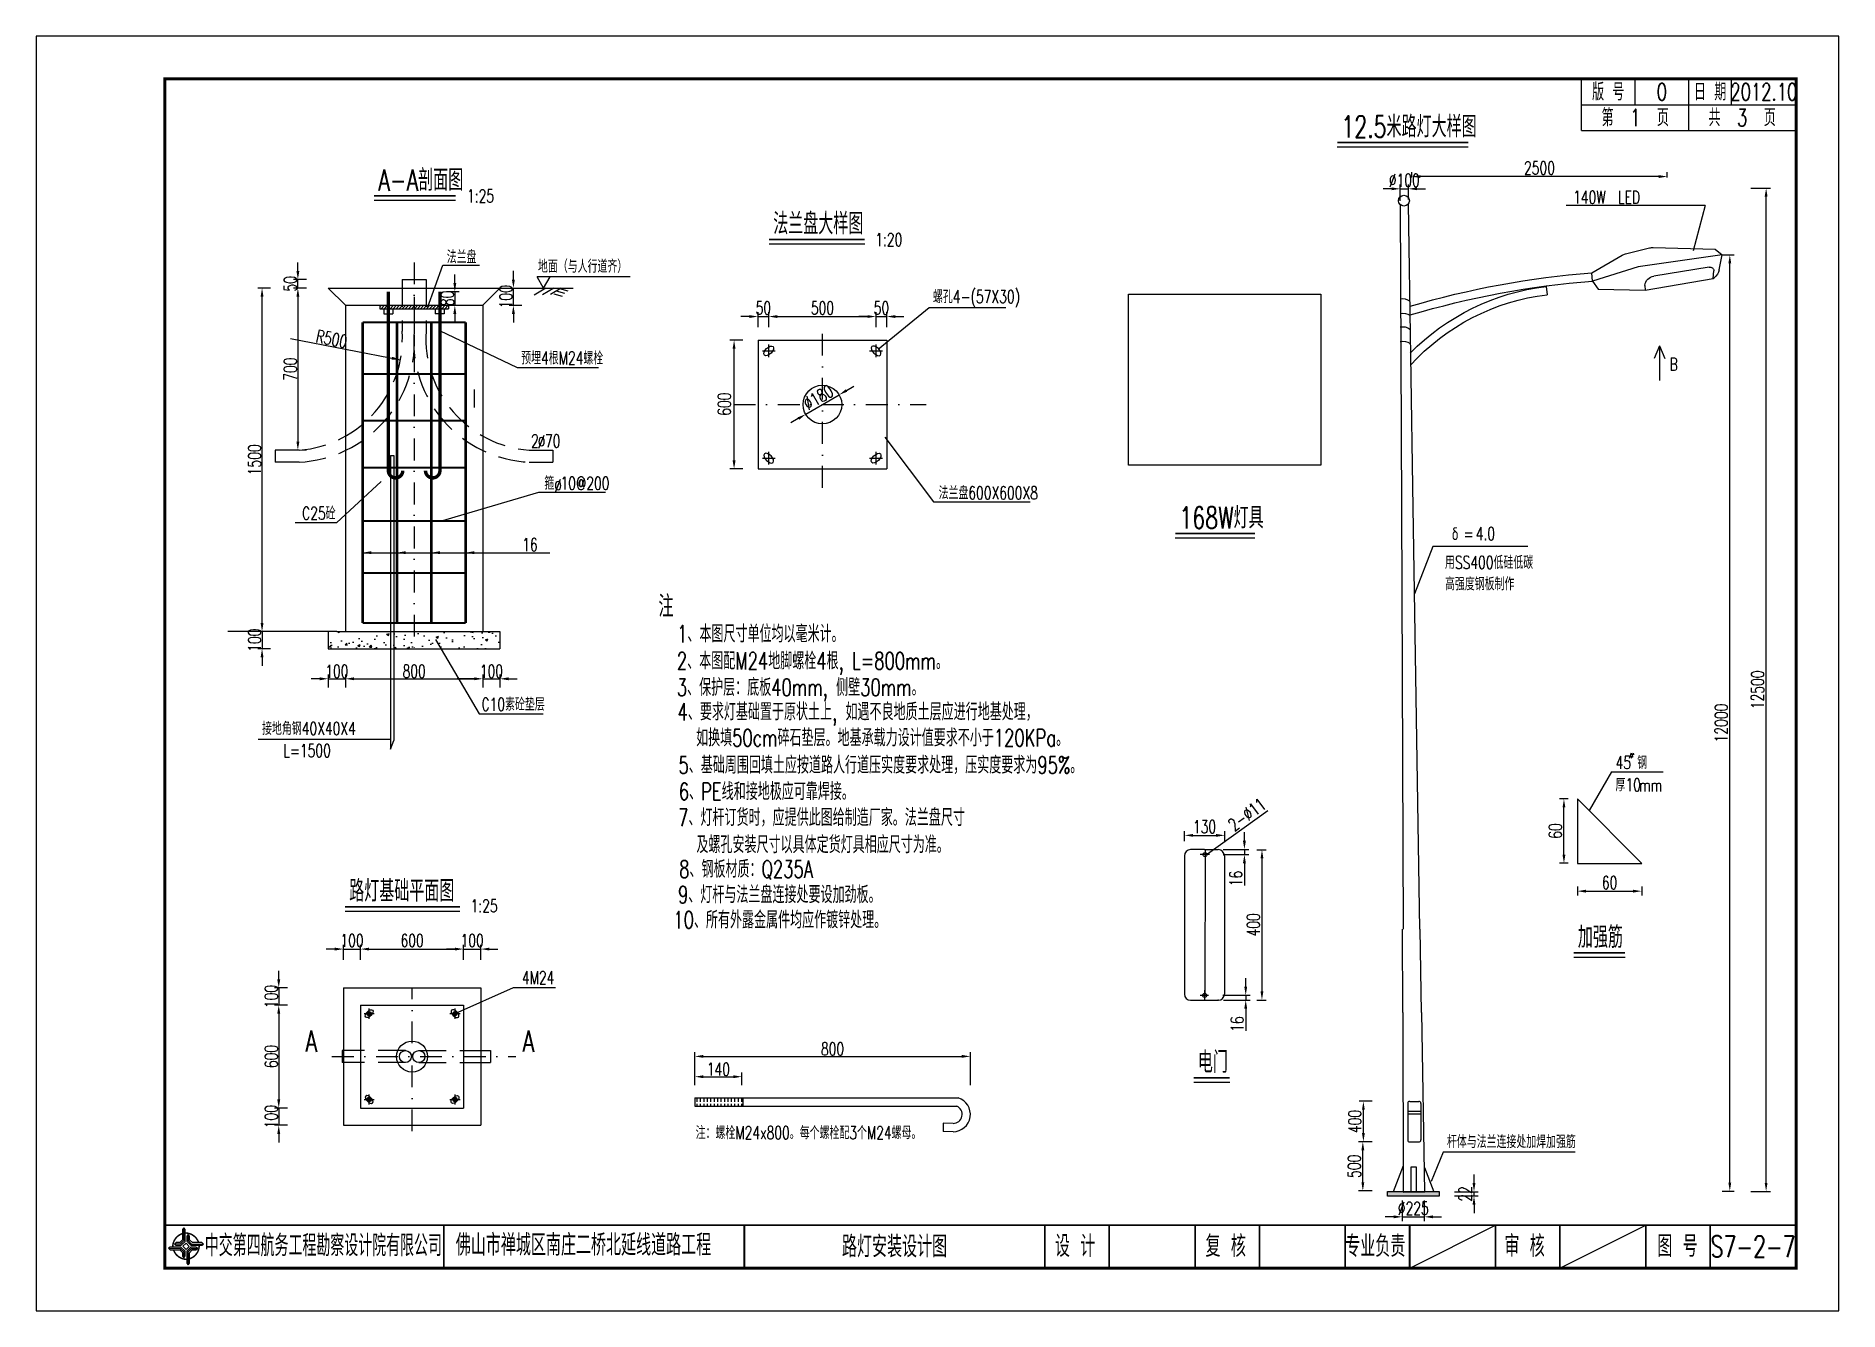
# Model space of a CAD drawing. Header units: millimetres. Extents: x 2 to 5882, y 1831 to 3462.
# Drawn here: x 3362.4 to 3782.4, y 2507.7 to 2804.7 of the extents above; entities that cross this region are included whole.
import ezdxf
from ezdxf.enums import TextEntityAlignment as Align

# ---------------------------------------------------------------- set-up
doc = ezdxf.new("R2010")
doc.units = ezdxf.units.MM
for name, pattern in [('CENTER', [50.8, 31.75, -6.35, 6.35, -6.35]), ('CONTINOUS', [0]), ('DASHDOT', [25.4, 12.7, -6.35, 0, -6.35]), ('DASHED', [19.05, 12.7, -6.35]), ('HIDDEN', [9.525, 6.35, -3.175])]:
    doc.linetypes.add(name, pattern=pattern)
for name, color, linetype in [('1', 4, 'Continuous'), ('2', 2, 'HIDDEN'), ('GPSCOMMON', 7, 'Continuous'), ('LINE', 7, 'Continuous'), ('WZ1', 7, 'Continuous'), ('图框', 7, 'Continuous'), ('地形', 7, 'Continuous'), ('尺寸标注', 4, 'Continuous'), ('文字', 7, 'Continuous'), ('标注', 4, 'Continuous'), ('次轮廓线', 7, 'Continuous'), ('灯杆', 7, 'Continuous'), ('电', 4, 'Continuous')]:
    doc.layers.add(name, color=color, linetype=linetype)
doc.styles.get("Standard").update_dxf_attribs({"font": 'simplex1.shx', "width": 0.7, "bigfont": 'hztxt.shx'})
doc.dimstyles.new('ISO-25', dxfattribs={"dimtxt": 3, "dimasz": 2, "dimexe": 1, "dimexo": 1, "dimgap": 0.5, "dimtad": 1, "dimzin": 12, "dimdsep": 46, "dimtxsty": 'Standard', "dimcen": 0.09, "dimclrd": 256, "dimclre": 256, "dimclrt": 256, "dimadec": 0, "dimazin": 3, "dimtfac": 1, "dimtix": 1, "dimtmove": 0, "dimatfit": 3, "dimfxl": 0, "dimarcsym": 0})
doc.dimstyles.new('比例1：200', dxfattribs={"dimtxt": 3, "dimasz": 2, "dimexe": 1, "dimexo": 1, "dimgap": 0.5, "dimtad": 1, "dimlfac": 20, "dimzin": 13, "dimdsep": 46, "dimtxsty": 'Standard', "dimcen": -0.09, "dimclrd": 256, "dimclre": 256, "dimclrt": 7, "dimaunit": 1, "dimadec": 0, "dimazin": 0, "dimtfac": 0.0005, "dimtix": 1, "dimtmove": 2, "dimatfit": 3, "dimfxl": 0, "dimtolj": 1, "dimtzin": 13, "dimarcsym": 0})
picture_1 = doc.add_image_def('image1.jpg', size_in_pixel=(299, 266))

msp = doc.modelspace()

# ---------------------------------------------------------------- texts
at = {"width": 0.7}
for s, p in [('专业负责', (3674.35384, 2522.80094)), ('审 核', (3709.12764, 2522.80094)), ('图 号', (3744.74681, 2522.80094))]:
    msp.add_text(s, height=5, dxfattribs=at).set_placement(p, align=Align.MIDDLE_CENTER)
at = {"layer": 'WZ1', "color": 0, "width": 0.7}
for s, p in [('140W  LED', (3720.4338, 2765.66615)), ('δ', (3692.15262, 2687.28773)), ('=', (3694.95262, 2687.28773)), ('4.0', (3697.7545, 2687.28773))]:
    msp.add_text(s, height=3, dxfattribs=at).set_placement(p)
at = {"layer": 'WZ1', "color": 7, "width": 0.7}
for s, p in [('法兰盘', (3458.03101, 2751.75108)), ('地面（与人行道齐）', (3479.29279, 2749.55062)), ('螺孔4-(57X30)', (3571.30565, 2742.50421)), ('预埋4根M24螺栓', (3475.38567, 2728.18457)), ('2 70', (3477.67922, 2708.86235)), ('%%C', (3479.21203, 2708.71289)), ('箍 10@200', (3480.77515, 2699.03457)), ('%%C', (3483.0804, 2698.46121)), ('法兰盘600X600X8', (3572.62111, 2696.78819)), ('C25砼', (3424.33622, 2692.04644)), ('C10素砼垫层', (3466.13885, 2647.53412)), ('接地角钢40X40X4', (3415.01779, 2641.89204)), ('L=1500', (3419.96877, 2636.74583)), ('1:25', (3463.59358, 2600.58328)), ('4M24', (3475.54795, 2583.85133)), ('注：螺栓M24x800。每个螺栓配3个M24螺母。', (3516.02286, 2547.71922))]:
    msp.add_text(s, height=3, dxfattribs=at).set_placement(p)
at = {"layer": 'WZ1', "width": 0.7}
for s, p in [('45 钢', (3730.33765, 2633.95994)), ('厚10', (3730.31098, 2628.76498)), ('mm', (3735.79115, 2628.68562))]:
    msp.add_text(s, height=3, dxfattribs=at).set_placement(p)
at = {"layer": 'WZ1', "color": 0, "char_height": 3, "width": 650.76, "attachment_point": 1}
for s, insert in [('B', (3742.9144, 2729.75784)), ('用SS400低硅低碳\\P高强度钢板制作', (3690.58345, 2683.57366)), ('杆体与法兰连接处加焊加强筋', (3691.04414, 2548.62365))]:
    msp.add_mtext(s, dxfattribs=dict(at, insert=insert))
at = {"layer": '图框'}
for s, width, p in [('中交第四航务工程勘察设计院有限公司', 0.65, (3429.29445, 2522.9548)), ('佛山市禅城区南庄二桥北延线道路工程', 0.7, (3489.89249, 2523.09299)), ('设 计', 0.7, (3604.40828, 2522.80094)), ('复 核', 0.7, (3639.50309, 2522.80094))]:
    msp.add_text(s, height=5, dxfattribs=dict(at, width=width)).set_placement(p, align=Align.MIDDLE_CENTER)
at = {"layer": '尺寸标注', "width": 0.7}
msp.add_text('                     16', height=3, dxfattribs=at).set_placement((3442.75308, 2684.71829))
at = {"layer": '尺寸标注', "char_height": 3, "attachment_point": 5, "rotation": 90}
for s, insert in [('\\A1;50', (3421.60575, 2746.98444)), ('\\A1;80', (3458.16997, 2743.58444)), ('\\A1;100', (3471.81372, 2743.98444)), ('\\A1;700', (3421.60575, 2727.10914)), ('1500', (3413.26259, 2705.98444)), ('\\A1;100', (3413.26259, 2663.98444)), ('\\A1;100', (3417.1508, 2580.96548)), ('600', (3417.1508, 2566.96548)), ('\\A1;100', (3417.1508, 2552.96548))]:
    msp.add_mtext(s, dxfattribs=dict(at, insert=insert))
at = {"layer": '尺寸标注', "insert": (3431.23157, 2734.15206), "char_height": 3, "width": 3, "attachment_point": 5, "rotation": 349.0835521}
msp.add_mtext('\\A1;R500', dxfattribs=at)
at = {"layer": '尺寸标注', "char_height": 3, "attachment_point": 5}
for s, insert in [('\\A1;100', (3432.44242, 2656.72194)), ('800', (3450.44242, 2656.72194)), ('\\A1;100', (3468.44242, 2656.72194)), ('\\A1;800', (3547.92308, 2568.75901)), ('\\A1;140', (3521.30963, 2564.02482))]:
    msp.add_mtext(s, dxfattribs=dict(at, insert=insert))
at = {"layer": '文字', "width": 0.7}
for s, height, p in [('版 号', 4, (3728.61361, 2791.70635)), ('0', 4, (3741.11361, 2791.70635)), ('日 期', 4, (3752.36361, 2791.70635)), ('2012.10', 4, (3764.86361, 2791.70635)), ('A', 5, (3426.47824, 2570.57746)), ('A', 5, (3477.07051, 2570.56781))]:
    msp.add_text(s, height=height, dxfattribs=at).set_placement(p, align=Align.MIDDLE_CENTER)
for s, height, p in [('12.5米路灯大样图', 5, (3666.46815, 2781.09489)), ('A-A剖面图', 5, (3442.07508, 2768.65442)), ('法兰盘大样图', 5, (3534.08533, 2758.48587)), ('168W灯具', 5, (3628.72597, 2690.00511)), ('注', 5, (3507.36302, 2669.36256)), ('1、本图尺寸单位均以毫米计。', 4, (3511.70554, 2663.45185)), ('2、本图配M24地脚螺栓4根, L=800mm。', 4, (3511.65334, 2657.1477)), ('3、保护层：底板40mm, 侧壁30mm。', 4, (3511.62919, 2650.98351)), ('4、要求灯基础置于原状土上, 如遇不良地质土层应进行地基处理，', 4, (3511.80939, 2645.27801)), ('如换填50cm碎石垫层。地基承载力设计值要求不小于120KPa。', 4, (3516.12356, 2639.23091)), ('5、基础周围回填土应按道路人行道压实度要求处理，压实度要求为95%%%。', 4, (3512.01909, 2632.87907)), ('6、PE线和接地极应可靠焊接。', 4, (3512.08962, 2626.71529)), ('7、灯杆订货时，应提供此图给制造厂家。法兰盘尺寸', 4, (3511.95229, 2620.66434)), ('及螺孔安装尺寸以具体定货灯具相应尺寸为准。', 4, (3516.20675, 2614.34739)), ('8、钢板材质：Q235A', 4, (3512.18219, 2608.63586)), ('路灯基础平面图', 5, (3435.30598, 2603.04992)), ('9、灯杆与法兰盘连接处要设加劲板。', 4, (3511.91458, 2602.69701)), ('10、所有外露金属件均应作镀锌处理。', 4, (3510.81976, 2596.81685)), ('加强筋', 5, (3721.54312, 2592.28079)), ('电门', 5, (3633.0012, 2563.17615))]:
    msp.add_text(s, height=height, dxfattribs=at).set_placement(p)
at = {"layer": '标注', "color": 0, "width": 0.7}
msp.add_text('2-∅11', height=3, rotation=36.4217979, dxfattribs=at).set_placement((3641.49852, 2619.31231))
at = {"layer": '标注', "char_height": 3, "attachment_point": 5}
for s, insert in [('\\A1;50', (3531.80881, 2741.36086)), ('\\A1;500', (3545.55881, 2741.36086)), ('\\A1;50', (3559.30881, 2741.36086)), ('100', (3435.9641, 2594.00645)), ('600', (3449.9641, 2594.00645)), ('100', (3463.9641, 2594.00645))]:
    msp.add_mtext(s, dxfattribs=dict(at, insert=insert))
at = {"layer": '标注', "insert": (3522.71859, 2718.94405), "char_height": 3, "attachment_point": 5, "rotation": 90}
msp.add_mtext('600', dxfattribs=at)
at = {"layer": '电', "color": 7, "width": 0.7}
for s, p in [('1:25', (3462.76882, 2765.96436)), ('1:20', (3557.86042, 2755.7958))]:
    msp.add_text(s, height=3, dxfattribs=at).set_placement(p)

# ---------------------------------------------------------------- blocks, each defined once
blk = doc.blocks.new('series')
at = {"width": 0.75}
for tag, height, p in [('页码', 4, (-35, -19)), ('图名', 5, (-220, -282)), ('图号', 5, (-20, -282))]:
    blk.add_attdef(tag, text='', height=height, dxfattribs=at).set_placement(p, align=Align.MIDDLE_CENTER)
blk = doc.blocks.new('tb')
at = {"lineweight": -3}
h = blk.add_hatch(color=256, dxfattribs=at)
h.paths.add_polyline_path([(-1.23, -0.13), (-3.78, -0.14), (-4.14, -0.41), (-1.4, -0.44), (-0.56, -1.24), (-0.54, -2.62), (-0.27, -2.2), (-0.26, -1.06)])
h.paths.add_polyline_path([(0.13, -1.08), (0.14, -3.86), (0.41, -4.26), (0.44, -1.24), (1.25, -0.43), (2.66, -0.43), (2.26, -0.16), (1.07, -0.15)])
h.paths.add_polyline_path([(1.08, 0.3), (3.62, 0.3), (4.02, 0.56), (1.25, 0.57), (0.43, 1.39), (0.43, 2.8), (0.16, 2.41), (0.15, 1.24)])
h.paths.add_polyline_path([(-0.28, 1.21), (-0.28, 3.99), (-0.56, 4.39), (-0.57, 1.41), (-1.38, 0.6), (-2.74, 0.56), (-2.33, 0.3), (-1.2, 0.29)])
for p, q in [((-0.56, 4.39), (-0.57, 1.41)), ((-1.38, 0.6), (-2.74, 0.56)), ((-0.57, 1.41), (-1.38, 0.6)), ((0.43, 2.8), (0.43, 1.39)), ((0.43, 1.39), (1.25, 0.57)), ((1.25, 0.57), (4.02, 0.56)), ((-4.14, -0.41), (-1.4, -0.44)), ((-1.4, -0.44), (-0.56, -1.24)), ((-0.56, -1.24), (-0.54, -2.62)), ((0.41, -4.26), (0.44, -1.24)), ((0.44, -1.24), (1.25, -0.43)), ((1.25, -0.43), (2.66, -0.43))]:
    blk.add_line(p, q, dxfattribs=at)
at = {"lineweight": -3, "flags": 128}
for points in [[(-0.9, 3.99), (-0.9, 1.58), (-1.53, 0.91), (-2.34, 0.91), (-2.74, 0.56), (-2.33, 0.3), (-1.2, 0.29), (-0.28, 1.21), (-0.28, 3.99), (-0.56, 4.39)], [(-0.04, 0.77), (0.68, 0.04), (-0.04, -0.69), (-0.77, 0.05)], [(3.62, 0.92), (1.43, 0.92), (0.77, 1.54), (0.77, 2.38), (0.43, 2.8), (0.16, 2.41), (0.15, 1.24), (1.08, 0.3), (3.62, 0.3), (4.02, 0.56)], [(-3.73, -0.76), (-1.54, -0.76), (-0.89, -1.39), (-0.89, -2.21), (-0.54, -2.62), (-0.27, -2.2), (-0.26, -1.06), (-1.23, -0.13), (-3.78, -0.14), (-4.14, -0.41)], [(0.75, -3.85), (0.75, -1.43), (1.4, -0.78), (2.26, -0.78), (2.66, -0.43), (2.26, -0.16), (1.07, -0.15), (0.13, -1.08), (0.14, -3.86), (0.41, -4.26)]]:
    blk.add_lwpolyline(points, close=True, dxfattribs=at)
at = {"lineweight": -3, "const_width": 0.35, "flags": 128}
for points in [[(-0.9, 3.02, 0.324167), (-3.16, -0.14)], [(2.88, 0.92, 0.324403), (-0.24, 3.15)], [(0.75, -2.86, 0.325418), (3.02, 0.26)], [(-2.98, -0.76, 0.322976), (0.14, -2.98)]]:
    blk.add_lwpolyline(points, format="xyb", dxfattribs=at)
blk = doc.blocks.new('DIM')
at = {"layer": '尺寸标注', "ltscale": 0.01}
blk.add_solid([(-1, -0.17), (-1, 0.17), (0, 0)], dxfattribs=at)
blk = doc.blocks.new('*D209')
at = {"layer": 'DEFPOINTS', "color": 0}
for p in [(3682.83, 2771.97), (3682.83, 2770.72), (3742.38, 2770.72)]:
    blk.add_point(p, dxfattribs=at)
at = {"layer": '标注', "lineweight": -2}
for p, q in [((3682.83, 2771.72), (3682.83, 2772.97)), ((3742.38, 2771.72), (3742.38, 2772.97)), ((3740.38, 2771.97), (3684.83, 2771.97))]:
    blk.add_line(p, q, dxfattribs=at)
at = {"layer": '标注'}
for points in [[(3684.83, 2772.31), (3684.83, 2771.64), (3682.83, 2771.97)], [(3740.38, 2772.31), (3740.38, 2771.64), (3742.38, 2771.97)]]:
    blk.add_solid(points, dxfattribs=at)
at = {"layer": '标注', "insert": (3712.6, 2773.97), "char_height": 3, "attachment_point": 5}
blk.add_mtext('2500', dxfattribs=at)
blk = doc.blocks.new('*D210')
at = {"layer": 'DEFPOINTS', "color": 0}
for p in [(3682.05, 2769.12), (3680.18, 2765.32), (3682.05, 2765.62)]:
    blk.add_point(p, dxfattribs=at)
at = {"layer": '标注', "lineweight": -2}
for p, q in [((3678.18, 2769.12), (3676.18, 2769.12)), ((3680.18, 2766.32), (3680.18, 2770.12)), ((3680.18, 2769.12), (3682.05, 2769.12)), ((3682.05, 2766.62), (3682.05, 2770.12)), ((3684.05, 2769.12), (3686.05, 2769.12))]:
    blk.add_line(p, q, dxfattribs=at)
at = {"layer": '标注'}
for points in [[(3678.18, 2769.45), (3678.18, 2768.79), (3680.18, 2769.12)], [(3684.05, 2769.45), (3684.05, 2768.79), (3682.05, 2769.12)]]:
    blk.add_solid(points, dxfattribs=at)
at = {"layer": '标注', "insert": (3681.12, 2771.12), "char_height": 3, "attachment_point": 5}
blk.add_mtext('%%c100', dxfattribs=at)
blk = doc.blocks.new('*D211')
at = {"layer": 'DEFPOINTS', "color": 0}
for p in [(3671.58, 2556.56), (3674.62, 2556.56), (3674.62, 2547.13)]:
    blk.add_point(p, dxfattribs=at)
at = {"layer": '标注', "lineweight": -2}
for p, q in [((3673.62, 2556.56), (3670.58, 2556.56)), ((3671.58, 2549.13), (3671.58, 2554.56)), ((3673.62, 2547.13), (3670.58, 2547.13))]:
    blk.add_line(p, q, dxfattribs=at)
at = {"layer": '标注'}
for points in [[(3671.25, 2554.56), (3671.91, 2554.56), (3671.58, 2556.56)], [(3671.25, 2549.13), (3671.91, 2549.13), (3671.58, 2547.13)]]:
    blk.add_solid(points, dxfattribs=at)
at = {"layer": '标注', "insert": (3669.58, 2551.84), "char_height": 3, "attachment_point": 5, "rotation": 90}
blk.add_mtext('400', dxfattribs=at)
blk = doc.blocks.new('*D212')
at = {"layer": 'DEFPOINTS', "color": 0}
for p in [(3680.64, 2534.45), (3685.77, 2534.45), (3685.77, 2529.63)]:
    blk.add_point(p, dxfattribs=at)
at = {"layer": '标注', "lineweight": -2}
for p, q in [((3680.64, 2533.45), (3680.64, 2528.63)), ((3685.77, 2533.45), (3685.77, 2528.63)), ((3678.64, 2529.63), (3676.64, 2529.63)), ((3680.64, 2529.63), (3685.77, 2529.63)), ((3687.77, 2529.63), (3689.77, 2529.63))]:
    blk.add_line(p, q, dxfattribs=at)
at = {"layer": '标注'}
for points in [[(3678.64, 2529.96), (3678.64, 2529.3), (3680.64, 2529.63)], [(3687.77, 2529.96), (3687.77, 2529.3), (3685.77, 2529.63)]]:
    blk.add_solid(points, dxfattribs=at)
at = {"layer": '标注', "insert": (3683.2, 2531.63), "char_height": 3, "attachment_point": 5}
blk.add_mtext('%%c225', dxfattribs=at)
blk = doc.blocks.new('*D213')
at = {"layer": 'DEFPOINTS', "color": 0}
for p in [(3671.45, 2547.13), (3674.63, 2547.13), (3674.63, 2535.67)]:
    blk.add_point(p, dxfattribs=at)
at = {"layer": '标注', "lineweight": -2}
for p, q in [((3673.63, 2547.13), (3670.45, 2547.13)), ((3671.45, 2537.67), (3671.45, 2545.13)), ((3673.63, 2535.67), (3670.45, 2535.67))]:
    blk.add_line(p, q, dxfattribs=at)
at = {"layer": '标注'}
for points in [[(3671.12, 2545.13), (3671.79, 2545.13), (3671.45, 2547.13)], [(3671.12, 2537.67), (3671.79, 2537.67), (3671.45, 2535.67)]]:
    blk.add_solid(points, dxfattribs=at)
at = {"layer": '标注', "insert": (3669.45, 2541.4), "char_height": 3, "attachment_point": 5, "rotation": 90}
blk.add_mtext('500', dxfattribs=at)
blk = doc.blocks.new('*D214')
at = {"layer": 'DEFPOINTS', "color": 0}
for p in [(3691.83, 2535.48), (3691.83, 2534.49), (3697.35, 2535.48)]:
    blk.add_point(p, dxfattribs=at)
at = {"layer": '标注', "lineweight": -2}
for p, q in [((3697.35, 2537.48), (3697.35, 2539.48)), ((3692.83, 2535.48), (3698.35, 2535.48)), ((3692.83, 2534.49), (3698.35, 2534.49)), ((3697.35, 2534.49), (3697.35, 2535.48)), ((3697.35, 2532.49), (3697.35, 2530.49))]:
    blk.add_line(p, q, dxfattribs=at)
at = {"layer": '标注'}
for points in [[(3697.02, 2537.48), (3697.68, 2537.48), (3697.35, 2535.48)], [(3697.02, 2532.49), (3697.68, 2532.49), (3697.35, 2534.49)]]:
    blk.add_solid(points, dxfattribs=at)
at = {"layer": '标注', "insert": (3695.35, 2534.99), "char_height": 3, "attachment_point": 5, "rotation": 90}
blk.add_mtext('22', dxfattribs=at)
blk = doc.blocks.new('*D215')
at = {"layer": 'DEFPOINTS', "color": 0}
for p in [(3754.13, 2753.73), (3756.94, 2753.73), (3754.13, 2535.62)]:
    blk.add_point(p, dxfattribs=at)
at = {"layer": '标注', "lineweight": -2}
for p, q in [((3755.13, 2753.73), (3757.94, 2753.73)), ((3756.94, 2537.62), (3756.94, 2751.73)), ((3755.13, 2535.62), (3757.94, 2535.62))]:
    blk.add_line(p, q, dxfattribs=at)
at = {"layer": '标注'}
for points in [[(3756.61, 2751.73), (3757.27, 2751.73), (3756.94, 2753.73)], [(3756.61, 2537.62), (3757.27, 2537.62), (3756.94, 2535.62)]]:
    blk.add_solid(points, dxfattribs=at)
at = {"layer": '标注', "insert": (3754.94, 2644.67), "char_height": 3, "attachment_point": 5, "rotation": 90}
blk.add_mtext('12000', dxfattribs=at)
blk = doc.blocks.new('*D216')
at = {"layer": 'DEFPOINTS', "color": 0}
for p in [(3760.84, 2769.27), (3765.4, 2769.27), (3760.84, 2535.55)]:
    blk.add_point(p, dxfattribs=at)
at = {"layer": '标注', "lineweight": -2}
for p, q in [((3761.84, 2769.27), (3766.4, 2769.27)), ((3765.4, 2537.55), (3765.4, 2767.27)), ((3761.84, 2535.55), (3766.4, 2535.55))]:
    blk.add_line(p, q, dxfattribs=at)
at = {"layer": '标注'}
for points in [[(3765.06, 2767.27), (3765.73, 2767.27), (3765.4, 2769.27)], [(3765.06, 2537.55), (3765.73, 2537.55), (3765.4, 2535.55)]]:
    blk.add_solid(points, dxfattribs=at)
at = {"layer": '标注', "insert": (3763.4, 2652.41), "char_height": 3, "attachment_point": 5, "rotation": 90}
blk.add_mtext('12500', dxfattribs=at)
blk = doc.blocks.new('*D217')
at = {"layer": 'DEFPOINTS', "color": 0}
for p in [(3721.44, 2607.61), (3736.41, 2607.61), (3736.41, 2605.5)]:
    blk.add_point(p, dxfattribs=at)
at = {"layer": '标注', "lineweight": -2}
for p, q in [((3721.44, 2606.61), (3721.44, 2604.5)), ((3723.44, 2605.5), (3734.41, 2605.5)), ((3736.41, 2606.61), (3736.41, 2604.5))]:
    blk.add_line(p, q, dxfattribs=at)
at = {"layer": '标注'}
for points in [[(3723.44, 2605.83), (3723.44, 2605.16), (3721.44, 2605.5)], [(3734.41, 2605.83), (3734.41, 2605.16), (3736.41, 2605.5)]]:
    blk.add_solid(points, dxfattribs=at)
at = {"layer": '标注', "insert": (3728.93, 2607.5), "char_height": 3, "attachment_point": 5}
blk.add_mtext('60', dxfattribs=at)
blk = doc.blocks.new('*D218')
at = {"layer": 'DEFPOINTS', "color": 0}
for p in [(3718.3, 2627.01), (3720.28, 2627.01), (3720.28, 2611.99)]:
    blk.add_point(p, dxfattribs=at)
at = {"layer": '标注', "lineweight": -2}
for p, q in [((3719.28, 2627.01), (3717.3, 2627.01)), ((3718.3, 2613.99), (3718.3, 2625.01)), ((3719.28, 2611.99), (3717.3, 2611.99))]:
    blk.add_line(p, q, dxfattribs=at)
at = {"layer": '标注'}
for points in [[(3717.97, 2625.01), (3718.63, 2625.01), (3718.3, 2627.01)], [(3717.97, 2613.99), (3718.63, 2613.99), (3718.3, 2611.99)]]:
    blk.add_solid(points, dxfattribs=at)
at = {"layer": '标注', "insert": (3716.3, 2619.5), "char_height": 3, "attachment_point": 5, "rotation": 90}
blk.add_mtext('60', dxfattribs=at)
blk = doc.blocks.new('*D219')
at = {"layer": 'DEFPOINTS', "color": 0}
for p in [(3639.27, 2618.5), (3629.9, 2616.16), (3639.27, 2616.16)]:
    blk.add_point(p, dxfattribs=at)
at = {"layer": '尺寸标注', "lineweight": -2}
for p, q in [((3629.9, 2617.16), (3629.9, 2619.5)), ((3631.9, 2618.5), (3637.27, 2618.5)), ((3639.27, 2617.16), (3639.27, 2619.5))]:
    blk.add_line(p, q, dxfattribs=at)
at = {"layer": '尺寸标注'}
for points in [[(3631.9, 2618.83), (3631.9, 2618.16), (3629.9, 2618.5)], [(3637.27, 2618.83), (3637.27, 2618.16), (3639.27, 2618.5)]]:
    blk.add_solid(points, dxfattribs=at)
at = {"layer": '尺寸标注', "insert": (3634.58, 2620.5), "char_height": 3, "attachment_point": 5}
blk.add_mtext('130', dxfattribs=at)
blk = doc.blocks.new('*D220')
at = {"layer": 'DEFPOINTS', "color": 0}
for p in [(3637.94, 2615.24), (3637.94, 2614.02), (3643.86, 2615.24)]:
    blk.add_point(p, dxfattribs=at)
at = {"layer": '尺寸标注', "lineweight": -2}
for p, q in [((3643.86, 2617.24), (3643.86, 2619.24)), ((3638.94, 2615.24), (3644.86, 2615.24)), ((3638.94, 2614.02), (3644.86, 2614.02)), ((3643.86, 2615.24), (3643.86, 2614.02)), ((3643.86, 2612.02), (3643.86, 2606.85))]:
    blk.add_line(p, q, dxfattribs=at)
at = {"layer": '尺寸标注'}
for points in [[(3643.53, 2617.24), (3644.2, 2617.24), (3643.86, 2615.24)], [(3643.53, 2612.02), (3644.2, 2612.02), (3643.86, 2614.02)]]:
    blk.add_solid(points, dxfattribs=at)
at = {"layer": '尺寸标注', "insert": (3641.86, 2608.44), "char_height": 3, "attachment_point": 5, "rotation": 90}
blk.add_mtext('16', dxfattribs=at)
blk = doc.blocks.new('*D221')
at = {"layer": 'DEFPOINTS', "color": 0}
for p in [(3637.87, 2581.24), (3637.96, 2580.13), (3644.17, 2580.13)]:
    blk.add_point(p, dxfattribs=at)
at = {"layer": '尺寸标注', "lineweight": -2}
for p, q in [((3644.17, 2583.24), (3644.17, 2585.24)), ((3638.87, 2581.24), (3645.17, 2581.24)), ((3638.96, 2580.13), (3645.17, 2580.13)), ((3644.17, 2581.24), (3644.17, 2580.13)), ((3644.17, 2578.13), (3644.17, 2572.96))]:
    blk.add_line(p, q, dxfattribs=at)
at = {"layer": '尺寸标注'}
for points in [[(3643.83, 2583.24), (3644.5, 2583.24), (3644.17, 2581.24)], [(3643.83, 2578.13), (3644.5, 2578.13), (3644.17, 2580.13)]]:
    blk.add_solid(points, dxfattribs=at)
at = {"layer": '尺寸标注', "insert": (3642.17, 2574.54), "char_height": 3, "attachment_point": 5, "rotation": 90}
blk.add_mtext('16', dxfattribs=at)
blk = doc.blocks.new('*D222')
at = {"layer": 'DEFPOINTS', "color": 0}
for p in [(3645.73, 2615.15), (3645.73, 2580.13), (3647.95, 2580.13)]:
    blk.add_point(p, dxfattribs=at)
at = {"layer": '尺寸标注', "lineweight": -2}
for p, q in [((3646.73, 2615.15), (3648.95, 2615.15)), ((3647.95, 2613.15), (3647.95, 2582.13)), ((3646.73, 2580.13), (3648.95, 2580.13))]:
    blk.add_line(p, q, dxfattribs=at)
at = {"layer": '尺寸标注'}
for points in [[(3647.62, 2613.15), (3648.28, 2613.15), (3647.95, 2615.15)], [(3647.62, 2582.13), (3648.28, 2582.13), (3647.95, 2580.13)]]:
    blk.add_solid(points, dxfattribs=at)
at = {"layer": '尺寸标注', "insert": (3645.95, 2597.64), "char_height": 3, "attachment_point": 5, "rotation": 90}
blk.add_mtext('400', dxfattribs=at)
blk = doc.blocks.new('*D232')
at = {"layer": 'DEFPOINTS', "color": 0}
for p in [(3549.45, 2721.13), (3541.67, 2716.6)]:
    blk.add_point(p, dxfattribs=at)
at = {"layer": '标注', "lineweight": -2}
for p, q in [((3551.17, 2722.14), (3552.9, 2723.15)), ((3541.67, 2716.6), (3549.45, 2721.13)), ((3539.94, 2715.59), (3538.22, 2714.58))]:
    blk.add_line(p, q, dxfattribs=at)
at = {"layer": '标注'}
for points in [[(3551.01, 2722.43), (3551.34, 2721.85), (3549.45, 2721.13)], [(3539.78, 2715.88), (3540.11, 2715.3), (3541.67, 2716.6)]]:
    blk.add_solid(points, dxfattribs=at)
at = {"layer": '标注', "color": 7, "insert": (3544.6, 2720.55), "char_height": 3, "attachment_point": 5, "rotation": 30.2522}
blk.add_mtext('\\A1;∅180', dxfattribs=at)
blk = doc.blocks.new('123')
blk.add_lwpolyline([(422.36, 2507.71), (422.36, 2804.71), (2.36, 2804.71), (2.36, 2507.71)], close=True)

# ---------------------------------------------------------------- dimensions: what is measured, and where the dimension line sits
at = {"layer": '尺寸标注'}
dim = msp.add_linear_dim(base=(3639.26598, 2618.49601), p1=(3629.90231, 2616.15655), p2=(3639.26598, 2616.15655), text='130', dimstyle='ISO-25', override={"dimtxsty": 'Standard'}, dxfattribs=at)
dim.commit()
dim.dimension.update_dxf_attribs({"geometry": '*D219', "text_midpoint": (3634.58415, 2620.49601)})
for base, p1, p2, picture, middle in [((3643.86212, 2615.24105), (3637.94283, 2614.02059), (3637.94283, 2615.24105), '*D220', (3643.86212, 2608.43559)), ((3644.16571, 2580.12963), (3637.87058, 2581.23863), (3637.96309, 2580.12963), '*D221', (3644.16571, 2574.54463))]:
    dim = msp.add_linear_dim(base=base, p1=p1, p2=p2, angle=90, text='16', dimstyle='ISO-25', dxfattribs=at)
    dim.commit()
    dim.dimension.update_dxf_attribs({"geometry": picture, "text_midpoint": middle, "dimtype": 160})
dim = msp.add_linear_dim(base=(3647.94967, 2580.12963), p1=(3645.73013, 2615.15452), p2=(3645.73013, 2580.12963), angle=90, text='400', dimstyle='ISO-25', dxfattribs=at)
dim.commit()
dim.dimension.update_dxf_attribs({"geometry": '*D222', "text_midpoint": (3645.94967, 2597.64208)})
at = {"layer": '标注'}
for base, p1, p2, text, picture, middle in [((3682.05165, 2769.11911), (3680.18476, 2765.31585), (3682.05165, 2765.62278), '%%c100', '*D210', (3681.1182, 2771.11911)), ((3682.83079, 2771.97326), (3742.37564, 2770.71806), (3682.83079, 2770.71806), '2500', '*D209', (3712.60322, 2773.97326)), ((3736.41459, 2605.49705), (3721.44308, 2607.6145), (3736.41459, 2607.6145), '60', '*D217', (3728.92883, 2607.49705))]:
    dim = msp.add_linear_dim(base=base, p1=p1, p2=p2, text=text, dimstyle='ISO-25', dxfattribs=at)
    dim.commit()
    dim.dimension.update_dxf_attribs({"geometry": picture, "text_midpoint": middle})
for base, p1, p2, text, picture, middle in [((3765.39679, 2769.26875), (3760.84476, 2535.552), (3760.84476, 2769.26875), '12500', '*D216', (3763.39679, 2652.41037)), ((3756.9413, 2753.72849), (3754.1345, 2535.61855), (3754.1345, 2753.72849), '12000', '*D215', (3754.9413, 2644.67352)), ((3718.29839, 2627.01315), (3720.28093, 2611.98604), (3720.28093, 2627.01315), '60', '*D218', (3716.29839, 2619.4996)), ((3671.58001, 2556.55529), (3674.62035, 2547.13428), (3674.62035, 2556.55529), '400', '*D211', (3669.58001, 2551.84479)), ((3697.35001, 2535.47943), (3691.82585, 2534.49377), (3691.82585, 2535.47943), '22', '*D214', (3695.35001, 2534.9866))]:
    dim = msp.add_linear_dim(base=base, p1=p1, p2=p2, angle=90, text=text, dimstyle='ISO-25', dxfattribs=at)
    dim.commit()
    dim.dimension.update_dxf_attribs({"geometry": picture, "text_midpoint": middle})
dim = msp.add_diameter_dim_2p(p1=(3541.67164, 2716.59743), p2=(3549.44598, 2721.13169), dimstyle='比例1：200', dxfattribs=at)
dim.commit()
dim.dimension.update_dxf_attribs({"geometry": '*D232', "text_midpoint": (3544.60402, 2720.55436), "dimtype": 163})
for p1, p2, distance, text, picture, middle in [((3674.63387, 2535.6748), (3674.63387, 2547.12875), 3.17995, '500', '*D213', (3669.45391, 2541.40178)), ((3680.64152, 2534.44967), (3685.7659, 2534.44967), -4.81897, '%%c225', '*D212', (3683.20371, 2531.63071))]:
    dim = msp.add_aligned_dim(p1=p1, p2=p2, distance=distance, text=text, dimstyle='ISO-25', dxfattribs=at)
    dim.commit()
    dim.dimension.update_dxf_attribs({"geometry": picture, "text_midpoint": middle})

# ---------------------------------------------------------------- hatches: boundary and pattern name
h = msp.add_hatch()
h.set_pattern_fill('ANSI31', scale=1.6, angle=360, style=0)
h.set_pattern_definition([(45, (3808.70642, 2126.62096), (-0.141421356, 0.141421356), [])])
h.paths.add_polyline_path([(3439.9641, 2576.96548), (3439.9641, 2577.46548, 0.414213562), (3439.4641, 2576.96548)])
h.paths.add_polyline_path([(3440.4641, 2576.96548, 0.414213562), (3439.9641, 2577.46548), (3439.9641, 2576.96548)])
h.paths.add_polyline_path([(3440.4641, 2576.96548), (3439.9641, 2576.96548), (3439.9641, 2576.46548, 0.414213562)])
h.paths.add_polyline_path([(3439.9641, 2576.46548), (3439.9641, 2576.96548), (3439.4641, 2576.96548, 0.414213562)])
h = msp.add_hatch()
h.set_pattern_fill('ANSI31', scale=1.6, angle=360, style=0)
h.set_pattern_definition([(135, (3091.22178, 2126.62096), (0.141421356, 0.141421356), [])])
h.paths.add_polyline_path([(3459.9641, 2577.46548, -0.414213562), (3460.4641, 2576.96548), (3459.9641, 2576.96548)])
h.paths.add_polyline_path([(3459.9641, 2577.46548), (3459.9641, 2576.96548), (3459.4641, 2576.96548, -0.414213562)])
h.paths.add_polyline_path([(3459.4641, 2576.96548), (3459.9641, 2576.96548), (3459.9641, 2576.46548, -0.414213562)])
h.paths.add_polyline_path([(3459.9641, 2576.96548), (3460.4641, 2576.96548, -0.414213562), (3459.9641, 2576.46548)])
h = msp.add_hatch()
h.set_pattern_fill('ANSI31', scale=1.6, angle=360, style=0)
h.set_pattern_definition([(315, (3808.70642, 3007.31001), (-0.141421356, -0.141421356), [])])
h.paths.add_polyline_path([(3439.9641, 2556.46548, -0.414213562), (3439.4641, 2556.96548), (3439.9641, 2556.96548)])
h.paths.add_polyline_path([(3439.9641, 2556.46548), (3439.9641, 2556.96548), (3440.4641, 2556.96548, -0.414213562)])
h.paths.add_polyline_path([(3440.4641, 2556.96548), (3439.9641, 2556.96548), (3439.9641, 2557.46548, -0.414213562)])
h.paths.add_polyline_path([(3439.9641, 2556.96548), (3439.4641, 2556.96548, -0.414213562), (3439.9641, 2557.46548)])
h = msp.add_hatch()
h.set_pattern_fill('ANSI31', scale=1.6, angle=360, style=0)
h.set_pattern_definition([(225, (3091.22178, 3007.31001), (0.141421356, -0.141421356), [])])
h.paths.add_polyline_path([(3459.9641, 2556.46548, 0.414213562), (3460.4641, 2556.96548), (3459.9641, 2556.96548)])
h.paths.add_polyline_path([(3459.9641, 2556.46548), (3459.9641, 2556.96548), (3459.4641, 2556.96548, 0.414213562)])
h.paths.add_polyline_path([(3459.4641, 2556.96548), (3459.9641, 2556.96548), (3459.9641, 2557.46548, 0.414213562)])
h.paths.add_polyline_path([(3459.9641, 2556.96548), (3460.4641, 2556.96548, 0.414213562), (3459.9641, 2557.46548)])
h = msp.add_hatch()
h.set_pattern_fill('ACAD_ISO02W100', scale=0.16, angle=450, style=0)
h.set_pattern_definition([(90, (3771.5877, 2047.6126), (-0.8, 1e-15), [1.92, -0.48])])
h.paths.add_polyline_path([(3527.03156, 2555.4335), (3527.03156, 2557.3535), (3515.83156, 2557.3535), (3515.83156, 2555.4335)])
at = {"layer": 'WZ1'}
msp.add_hatch(color=0, dxfattribs=at).paths.add_polyline_path([(3689.2497, 2534.44967), (3689.2497, 2535.52689), (3677.22476, 2535.52689), (3677.22476, 2534.44967)])
at = {"layer": '尺寸标注'}
h = msp.add_hatch(dxfattribs=at)
h.set_pattern_fill('ANSI31', scale=4, angle=360, style=0)
h.set_pattern_definition([(45, (3813.18474, 2123.8117), (-0.3535534, 0.3535534), [])])
h.paths.add_polyline_path([(3447.64242, 2741.18444), (3447.64242, 2741.98444), (3444.44242, 2741.98444), (3444.44242, 2741.18444)])
h.paths.add_polyline_path([(3450.44242, 2741.18444), (3450.44242, 2741.98444), (3447.64242, 2741.98444), (3447.64242, 2741.18444)])
h.paths.add_polyline_path([(3453.24242, 2741.18444), (3453.24242, 2741.98444), (3450.44242, 2741.98444), (3450.44242, 2741.18444)])
h.paths.add_polyline_path([(3456.44242, 2741.18444), (3456.44242, 2741.98444), (3453.24242, 2741.98444), (3453.24242, 2741.18444)])
h.paths.add_polyline_path([(3458.44242, 2741.18444), (3458.44242, 2741.98444), (3456.44242, 2741.98444), (3456.44242, 2741.18444)])
h.paths.add_polyline_path([(3442.44242, 2741.98444), (3442.44242, 2741.18444), (3444.44242, 2741.18444), (3444.44242, 2741.98444)])
h = msp.add_hatch(dxfattribs=at)
h.set_pattern_fill('AR-CONC', scale=0.8, angle=360, style=0)
h.set_pattern_definition([(50, (3813.1847, 2108.7016), (5.73808, -0.502017), [0.6, -6.6]), (355, (3813.185, 2108.7016), (-1.11001, 6.017537), [0.48, -5.28]), (100.4514, (3813.663, 2108.66), (4.628075, 5.515516), [0.50992, -5.609137]), (46.1842, (3813.185, 2110.3016), (8.53793, -1.32415), [0.9, -9.9]), (96.6356, (3813.896, 2110.191), (7.4773, 7.79294), [0.76488, -8.4137]), (351.1842, (3813.185, 2110.302), (7.4773, 7.79295), [0.72, -7.92]), (21, (3813.9847, 2109.9016), (4.775256, -3.22095), [0.6, -6.6]), (326, (3813.985, 2109.9016), (1.946523, 5.8012), [0.48, -5.28]), (71.4514, (3814.3827, 2109.633), (6.72178, 2.580244), [0.50992, -5.609137]), (37.5, (3813.1847, 2108.7016), (0.097279, 2.663151), [0, -5.216, 0, -5.36, 0, -5.3]), (7.5, (3813.1847, 2108.7016), (2.104556, 3.155294), [0, -3.056, 0, -5.096, 0, -2.02]), (327.5, (3811.4007, 2108.7016), (4.2705795, -0.180439), [0, -2, 0, -6.24, 0, -8.28]), (317.5, (3810.6007, 2108.7016), (4.66549, 0.80084), [0, -2.6, 0, -4.144, 0, -5.88])])
edge = h.paths.add_edge_path()
edge.add_line((3430.44242, 2665.98444), (3430.44242, 2661.98444))
edge.add_line((3430.44242, 2661.98444), (3470.44242, 2661.98444))
edge.add_line((3470.44242, 2665.98444), (3470.44242, 2661.98444))
edge.add_line((3432.44242, 2665.98444), (3470.44242, 2665.98444))

# ---------------------------------------------------------------- linework, layer by layer
for p, q in [((3665.5085, 2778.91983), (3696.01121, 2778.91983)), ((3441.11544, 2766.47936), (3460.11517, 2766.47936)), ((3680.18421, 2765.42073), (3680.45257, 2694.81891)), ((3683.18092, 2694.81891), (3682.05165, 2765.62278)), ((3533.12569, 2756.3108), (3555.41683, 2756.3108)), ((3680.45111, 2694.91044), (3680.82465, 2596.63579)), ((3684.74686, 2596.63579), (3683.17946, 2694.91044)), ((3627.76633, 2687.83005), (3646.3141, 2687.83005)), ((3729.40364, 2633.29109), (3724.16451, 2624.25952)), ((3736.44399, 2611.98004), (3721.44399, 2626.98004)), ((3721.44399, 2626.98004), (3721.44399, 2611.98004)), ((3721.44399, 2611.98004), (3736.44399, 2611.98004)), ((3434.34633, 2600.87486), (3461.09356, 2600.87486)), ((3680.63303, 2596.63579), (3680.70669, 2577.25774)), ((3685.10757, 2577.25774), (3684.79851, 2596.63579)), ((3720.58348, 2590.10572), (3732.52805, 2590.10572)), ((3680.78704, 2577.25796), (3680.86556, 2535.39235)), ((3685.87397, 2535.44341), (3685.20706, 2577.25774)), ((3632.04155, 2561.00108), (3640.45155, 2561.00108)), ((3680.86582, 2535.39235), (3685.87397, 2535.44341)), ((3682.36361, 2517.70635), (3702.36361, 2527.70635)), ((3717.36361, 2517.70635), (3737.36361, 2527.70635))]:
    msp.add_line(p, q)
at = {"color": 7}
for p, q in [((3482.14174, 2748.63096), (3479.08881, 2748.63096)), ((3480.61528, 2745.98705), (3479.08881, 2748.63096)), ((3480.61528, 2745.98705), (3482.14174, 2748.63096)), ((3500.75765, 2748.63096), (3482.14174, 2748.63096)), ((3468.44242, 2745.98444), (3487.50437, 2745.98444)), ((3432.44242, 2665.98444), (3407.02061, 2665.98444))]:
    msp.add_line(p, q, dxfattribs=at)
at = {"color": 7, "linetype": 'CENTER'}
for p, q in [((3531.55881, 2731.36456), (3534.55881, 2731.36456)), ((3533.05881, 2729.86456), (3533.05881, 2732.86456)), ((3556.55881, 2731.36456), (3559.55881, 2731.36456)), ((3558.05881, 2729.86456), (3558.05881, 2732.86456)), ((3531.55881, 2706.36456), (3534.55881, 2706.36456)), ((3533.05881, 2704.86456), (3533.05881, 2707.86456)), ((3556.55881, 2706.36456), (3559.55881, 2706.36456)), ((3558.05881, 2704.86456), (3558.05881, 2707.86456)), ((3438.7641, 2576.96548), (3441.1641, 2576.96548)), ((3439.9641, 2575.76548), (3439.9641, 2578.16548)), ((3458.7641, 2576.96548), (3461.1641, 2576.96548)), ((3459.9641, 2575.76548), (3459.9641, 2578.16548)), ((3439.9641, 2555.76548), (3439.9641, 2558.16548)), ((3459.9641, 2555.76548), (3459.9641, 2558.16548)), ((3438.7641, 2556.96548), (3441.1641, 2556.96548)), ((3458.7641, 2556.96548), (3461.1641, 2556.96548))]:
    msp.add_line(p, q, dxfattribs=at)
at = {"color": 7, "ltscale": 0.01}
msp.add_line((3464.44242, 2722.38444), (3464.44242, 2718.14927), dxfattribs=at)
for points, const_width in [([(3772.36361, 2794.70635), (3392.36361, 2794.70635), (3392.36361, 2517.70635), (3772.36361, 2517.70635), (3772.36361, 2794.70635)], 0.7), ([(3665.50676, 2779.91983), (3696.01121, 2779.91983)], 0.4), ([(3441.11369, 2767.47936), (3460.11517, 2767.47936)], 0.4), ([(3533.12394, 2757.3108), (3555.41683, 2757.3108)], 0.4), ([(3627.76458, 2688.83005), (3646.3141, 2688.83005)], 0.4), ([(3434.34459, 2601.87486), (3461.09356, 2601.87486)], 0.4), ([(3720.58173, 2591.10572), (3732.52805, 2591.10572)], 0.4), ([(3632.03981, 2562.00108), (3640.45155, 2562.00108)], 0.4), ([(3392.36361, 2527.70635), (3772.36361, 2527.70635)], 0.4), ([(3667.36361, 2517.70635), (3667.36361, 2527.70635)], 0.4), ([(3682.36361, 2517.70635), (3682.36361, 2527.70635)], 0.4), ([(3702.36361, 2517.70635), (3702.36361, 2527.70635)], 0.4), ([(3717.36361, 2517.70635), (3717.36361, 2527.70635)], 0.4), ([(3737.36361, 2517.70635), (3737.36361, 2527.70635)], 0.4), ([(3752.36361, 2517.70635), (3752.36361, 2527.70635)], 0.4)]:
    msp.add_lwpolyline(points, dxfattribs=dict(const_width=const_width))
msp.add_lwpolyline([(3682.71013, 2541.30387), (3683.87779, 2541.30387), (3683.87779, 2535.47045), (3682.71013, 2535.47045)], close=True)
at = {"color": 0}
msp.add_circle((3681.02783, 2766.35444), 1.25838, dxfattribs=at)
at = {"layer": '1', "color": 7, "linetype": 'DASHED', "ltscale": 0.5}
for p, q in [((3447.64242, 2747.98444), (3447.64242, 2735.98444)), ((3453.24242, 2747.98444), (3453.24242, 2735.98444)), ((3448.3965, 2568.36548), (3437.9641, 2568.36548)), ((3451.53169, 2568.36548), (3461.9641, 2568.36548)), ((3448.3965, 2565.56548), (3437.9641, 2565.56548)), ((3451.53169, 2565.56548), (3461.9641, 2565.56548))]:
    msp.add_line(p, q, dxfattribs=at)
at = {"layer": '1', "color": 7}
for p, q in [((3447.64242, 2747.98444), (3453.24242, 2747.98444)), ((3430.44242, 2745.98444), (3470.44242, 2745.98444)), ((3434.44242, 2741.98444), (3430.44242, 2745.98444)), ((3450.44242, 2743.98444), (3450.44242, 2735.98444)), ((3466.44242, 2741.98444), (3470.44242, 2745.98444)), ((3434.44242, 2741.98444), (3434.44242, 2665.98444)), ((3434.44242, 2741.98444), (3466.44242, 2741.98444)), ((3442.44242, 2741.98444), (3442.44242, 2741.18444)), ((3442.44242, 2741.18444), (3458.44242, 2741.18444)), ((3443.41808, 2741.15271), (3443.41808, 2739.98444)), ((3443.41808, 2739.98444), (3445.51168, 2739.98444)), ((3445.51168, 2741.15271), (3445.51168, 2739.98444)), ((3455.37315, 2741.15271), (3455.37315, 2739.98444)), ((3457.46675, 2739.98444), (3455.37315, 2739.98444)), ((3457.46675, 2741.15271), (3457.46675, 2739.98444)), ((3458.44242, 2741.98444), (3458.44242, 2741.18444)), ((3466.44242, 2741.98444), (3466.44242, 2665.98444)), ((3530.55881, 2733.86456), (3530.55881, 2703.86456)), ((3530.55881, 2733.86456), (3560.55881, 2733.86456)), ((3560.55881, 2733.86456), (3560.55881, 2703.86456)), ((3418.09945, 2708.23385), (3418.09945, 2705.43385)), ((3423.64242, 2708.23385), (3418.09945, 2708.23385)), ((3423.64242, 2705.43385), (3418.09945, 2705.43385)), ((3444.902, 2706.96673), (3444.902, 2638.5674)), ((3444.902, 2706.96673), (3445.68985, 2706.96673)), ((3445.68985, 2706.96673), (3445.68985, 2640.59439)), ((3477.24242, 2708.23385), (3482.78538, 2708.23385)), ((3477.24242, 2705.43385), (3482.78538, 2705.43385)), ((3482.78538, 2708.23385), (3482.78538, 2705.43385)), ((3530.55881, 2703.86456), (3560.55881, 2703.86456)), ((3432.44242, 2665.98444), (3470.44242, 2665.98444)), ((3430.44242, 2661.98444), (3470.44242, 2661.98444)), ((3444.902, 2638.5674), (3445.68985, 2640.59439)), ((3433.9641, 2582.96548), (3433.9641, 2550.96548)), ((3433.9641, 2582.96548), (3465.9641, 2582.96548)), ((3437.9641, 2578.96548), (3437.9641, 2554.96548)), ((3437.9641, 2578.96548), (3461.9641, 2578.96548)), ((3461.9641, 2578.96548), (3461.9641, 2554.96548)), ((3465.9641, 2582.96548), (3465.9641, 2550.96548)), ((3433.67841, 2568.36548), (3433.67841, 2565.56548)), ((3468.24979, 2568.36548), (3468.24979, 2565.56548)), ((3437.9641, 2554.96548), (3461.9641, 2554.96548)), ((3515.83156, 2557.3535), (3577.19183, 2557.3535)), ((3515.83156, 2557.3535), (3515.83156, 2555.4335)), ((3515.83156, 2555.4335), (3576.84742, 2555.4335)), ((3515.83156, 2555.4335), (3576.84742, 2555.4335)), ((3527.03156, 2557.3535), (3527.03156, 2555.4335)), ((3433.9641, 2550.96548), (3465.9641, 2550.96548)), ((3575.97778, 2551.38673), (3573.65987, 2551.41614)), ((3573.65987, 2551.41614), (3573.65987, 2549.49614)), ((3575.97778, 2549.46673), (3573.65987, 2549.49614))]:
    msp.add_line(p, q, dxfattribs=at)
at = {"layer": '1', "color": 7, "linetype": 'ByBlock'}
for p, q in [((3430.44242, 2665.98444), (3430.44242, 2661.98444)), ((3470.44242, 2665.98444), (3470.44242, 2661.98444))]:
    msp.add_line(p, q, dxfattribs=at)
at = {"layer": '1', "color": 7, "linetype": 'Continuous', "ltscale": 0.5}
for p, q in [((3437.9641, 2568.36548), (3433.67841, 2568.36548)), ((3461.9641, 2568.36548), (3468.24979, 2568.36548)), ((3437.9641, 2565.56548), (3433.67841, 2565.56548)), ((3461.9641, 2565.56548), (3468.24979, 2565.56548))]:
    msp.add_line(p, q, dxfattribs=at)
at = {"layer": '1', "color": 1}
for points, const_width in [([(3444.44242, 2745.18444), (3444.44242, 2703.3305)], 0.8), ([(3456.44242, 2745.18444), (3456.44242, 2703.3305)], 0.8), ([(3438.44242, 2737.98444), (3438.44242, 2667.98444)], 0.64), ([(3438.44242, 2737.98444), (3462.44242, 2737.98444)], 0.48), ([(3446.44242, 2737.98444), (3446.44242, 2667.98444)], 0.64), ([(3454.44242, 2737.98444), (3454.44242, 2667.98444)], 0.64), ([(3462.44242, 2737.98444), (3462.44242, 2667.98444)], 0.64), ([(3438.44242, 2725.96285), (3462.44242, 2725.96285)], 0.48), ([(3438.44242, 2715.11229), (3462.44242, 2715.11229)], 0.48), ([(3438.44242, 2704.16038), (3462.44242, 2704.16038)], 0.48), ([(3438.44242, 2691.75959), (3462.44242, 2691.75959)], 0.48), ([(3438.44242, 2679.6082), (3462.44242, 2679.6082)], 0.48), ([(3438.44242, 2667.98444), (3462.44242, 2667.98444)], 0.48)]:
    msp.add_lwpolyline(points, dxfattribs=dict(at, const_width=const_width))
at = {"layer": '1', "color": 1, "const_width": 0.8}
for points in [[(3444.44242, 2703.59242, 1.039796914), (3447.7973, 2703.46146, 1.039796914)], [(3456.44242, 2703.59242, -1.039796914), (3453.08753, 2703.46146, -1.039796914)]]:
    msp.add_lwpolyline(points, format="xyb", dxfattribs=at)
at = {"layer": '1', "color": 7}
for centre, radius in [((3545.55881, 2718.86456), 4.5), ((3439.9641, 2576.96548), 0.5), ((3459.9641, 2576.96548), 0.5), ((3449.9641, 2566.96548), 3.6), ((3448.3965, 2566.96548), 1.4), ((3451.53169, 2566.96548), 1.4), ((3439.9641, 2556.96548), 0.5), ((3459.9641, 2556.96548), 0.5)]:
    msp.add_circle(centre, radius, dxfattribs=at)
at = {"layer": '1', "color": 7, "linetype": 'DASHED', "ltscale": 0.5}
for centre, radius, start, end in [((3422.31964, 2733.62445), 28.22162, 272.6864892, 4.7968569), ((3421.63907, 2734.21989), 26.06315, 274.408395, 3.8820483), ((3478.56519, 2733.62445), 28.22162, 175.2031431, 267.3135108), ((3479.24576, 2734.21989), 26.06315, 176.1179517, 265.591605)]:
    msp.add_arc(centre, radius, start, end, dxfattribs=at)
at = {"layer": '1', "color": 7}
for radius, end in [(4.03683, 72.4977823), (2.11683, 65.7434612)]:
    msp.add_arc((3575.97778, 2553.50356), radius, 270, end, dxfattribs=at)
for centre, major_axis in [((3533.05881, 2731.36456), (1.00763, 1.00763)), ((3558.05881, 2706.36456), (-1.00763, -1.00763)), ((3439.9641, 2576.96548), (0.8061, 0.8061)), ((3459.9641, 2556.96548), (-0.8061, -0.8061))]:
    msp.add_ellipse(centre, major_axis=major_axis, ratio=0.526315789, dxfattribs=at)
at = {"layer": '1', "color": 7, "extrusion": (0, 0, -1)}
for centre, major_axis in [((3558.05881, 2731.36456), (-1.00763, 1.00763)), ((3533.05881, 2706.36456), (1.00763, -1.00763)), ((3459.9641, 2576.96548), (-0.8061, 0.8061)), ((3439.9641, 2556.96548), (0.8061, -0.8061))]:
    msp.add_ellipse(centre, major_axis=major_axis, ratio=0.526315789, dxfattribs=at)
at = {"layer": '2', "linetype": 'DASHDOT', "ltscale": 0.4}
for p, q in [((3450.44242, 2751.98444), (3450.44242, 2662.21566)), ((3545.58274, 2699.47985), (3545.58274, 2736.95005)), ((3524.91974, 2718.87559), (3569.74342, 2718.87559)), ((3449.9641, 2549.56974), (3449.9641, 2583.03994)), ((3431.3011, 2566.96548), (3474.12477, 2566.96548))]:
    msp.add_line(p, q, dxfattribs=at)
at = {"layer": 'DEFPOINTS', "color": 7, "linetype": 'ByBlock'}
for p in [(3447.39641, 2730.23908), (3436.44242, 2662.69076), (3464.44242, 2662.69076), (3515.83156, 2557.3535)]:
    msp.add_point(p, dxfattribs=at)
at = {"layer": 'GPSCOMMON'}
msp.add_line((3753.5018, 2755.08584), (3755.1345, 2753.72849), dxfattribs=at)
at = {"layer": 'LINE', "linetype": 'ByBlock'}
for p, q in [((3681.89457, 2556.06145), (3681.89457, 2547.54628)), ((3681.89457, 2554.2165), (3684.96949, 2554.2165)), ((3681.89457, 2553.64882), (3684.96949, 2553.64882)), ((3682.36763, 2556.53452), (3684.49642, 2556.53452)), ((3684.96949, 2556.06145), (3684.96949, 2547.54628)), ((3682.36763, 2547.07322), (3684.49642, 2547.07322))]:
    msp.add_line(p, q, dxfattribs=at)
for centre, start, end in [((3682.36763, 2556.06145), 90, 180), ((3684.49642, 2556.06145), 0, 90), ((3682.36763, 2547.54628), 180, 270), ((3684.49642, 2547.54628), 270, 0)]:
    msp.add_arc(centre, 0.47306, start, end, dxfattribs=at)
at = {"layer": 'WZ1'}
for p, q in [((3733.57493, 2636.48981), (3734.0488, 2637.72813)), ((3734.04123, 2636.46315), (3734.51509, 2637.70147)), ((3733.50202, 2636.85402), (3734.41332, 2636.85402)), ((3733.72073, 2637.43676), (3734.63204, 2637.43676))]:
    msp.add_line(p, q, dxfattribs=at)
at = {"layer": 'WZ1', "color": 0}
for p, q in [((3680.85405, 2541.52618), (3678.50974, 2535.47504)), ((3685.82631, 2541.13229), (3688.01802, 2535.47504)), ((3685.79764, 2535.4611), (3680.63312, 2535.4611))]:
    msp.add_line(p, q, dxfattribs=at)
msp.add_lwpolyline([(3677.22476, 2535.52689), (3689.2497, 2535.52689), (3689.2497, 2534.44967), (3677.22476, 2534.44967)], close=True, dxfattribs=at)
at = {"layer": '图框', "const_width": 0.4}
for points in [[(3457.36361, 2527.70635), (3457.36361, 2517.70635)], [(3527.36361, 2517.70635), (3527.36361, 2527.70635)], [(3597.36361, 2517.70635), (3597.36361, 2527.70635)], [(3612.36361, 2517.70635), (3612.36361, 2527.70635)], [(3632.36361, 2517.70635), (3632.36361, 2527.70635)], [(3647.36361, 2517.70635), (3647.36361, 2527.70635)], [(3667.36361, 2517.70635), (3667.36361, 2527.70635)]]:
    msp.add_lwpolyline(points, dxfattribs=at)
at = {"layer": '地形', "color": 0, "linetype": 'CONTINOUS'}
for p, q in [((3740.53846, 2732.56795), (3739.30124, 2729.58575)), ((3740.53846, 2732.56795), (3740.53846, 2724.46601)), ((3740.55424, 2732.56795), (3741.79146, 2729.58575))]:
    msp.add_line(p, q, dxfattribs=at)
at = {"layer": '地形', "color": 0}
msp.add_line((3729.40364, 2633.29109), (3741.43525, 2633.29109), dxfattribs=at)
at = {"layer": '尺寸标注'}
for p, q in [((3751.19278, 2765.24076), (3718.8405, 2765.24076)), ((3751.19278, 2765.24076), (3748.42773, 2754.67964)), ((3423.35575, 2749.98444), (3423.35575, 2751.98444)), ((3453.55019, 2741.36399), (3457.15316, 2751.32167)), ((3457.15316, 2751.32167), (3465.68016, 2751.32167)), ((3425.35575, 2747.98444), (3422.35575, 2747.98444)), ((3423.35575, 2745.98444), (3423.35575, 2747.98444)), ((3459.91997, 2747.18444), (3459.91997, 2749.18444)), ((3473.56372, 2747.98444), (3473.56372, 2749.98444)), ((3417.01259, 2745.98444), (3414.01259, 2745.98444)), ((3415.01259, 2667.98444), (3415.01259, 2743.98444)), ((3425.35575, 2745.98444), (3422.35575, 2745.98444)), ((3425.35575, 2745.98444), (3422.35575, 2745.98444)), ((3423.35575, 2743.98444), (3423.35575, 2710.23385)), ((3423.35575, 2743.98444), (3423.35575, 2741.98444)), ((3458.44242, 2745.18444), (3460.91997, 2745.18444)), ((3459.91997, 2745.18444), (3459.91997, 2741.98444)), ((3473.56372, 2741.98444), (3473.56372, 2745.98444)), ((3459.91997, 2739.98444), (3459.91997, 2737.98444)), ((3472.56372, 2741.98444), (3475.56372, 2741.98444)), ((3473.56372, 2739.98444), (3473.56372, 2737.98444)), ((3558.55578, 2731.74356), (3570.44702, 2741.49518)), ((3570.44702, 2741.49518), (3588.2758, 2741.49518)), ((3421.63907, 2734.21989), (3447.23059, 2729.28412)), ((3456.33558, 2736.13453), (3474.43006, 2727.48673)), ((3526.97524, 2733.86456), (3523.97524, 2733.86456)), ((3524.97524, 2704.86456), (3524.97524, 2732.86456)), ((3474.43006, 2727.48673), (3493.38086, 2727.48673)), ((3560.09848, 2711.29008), (3571.43715, 2696.20018)), ((3442.76687, 2700.94835), (3432.31794, 2691.28317)), ((3526.97524, 2703.86456), (3523.97524, 2703.86456)), ((3456.56319, 2691.66768), (3479.49986, 2698.46121)), ((3479.49986, 2698.46121), (3495.04913, 2698.46121)), ((3571.43715, 2696.20018), (3593.98321, 2696.20018)), ((3432.31794, 2691.28317), (3422.73915, 2691.28317)), ((3438.44242, 2684.35402), (3482.06598, 2684.35402)), ((3687.75399, 2685.82983), (3683.50028, 2674.79544)), ((3709.85634, 2685.82983), (3687.75399, 2685.82983)), ((3415.01259, 2667.98444), (3415.01259, 2669.98444)), ((3417.01259, 2665.98444), (3414.01259, 2665.98444)), ((3415.01259, 2665.98444), (3415.01259, 2661.98444)), ((3455.40864, 2664.12643), (3465.57386, 2646.83878)), ((3417.01259, 2661.98444), (3414.01259, 2661.98444)), ((3415.01259, 2659.98444), (3415.01259, 2657.98444)), ((3428.44242, 2654.97194), (3426.44242, 2654.97194)), ((3430.44242, 2655.97194), (3430.44242, 2652.97194)), ((3430.44242, 2654.97194), (3434.44242, 2654.97194)), ((3434.44242, 2655.97194), (3434.44242, 2652.97194)), ((3434.44242, 2655.97194), (3434.44242, 2652.97194)), ((3436.44242, 2654.97194), (3464.44242, 2654.97194)), ((3436.44242, 2654.97194), (3440.44242, 2654.97194)), ((3464.44242, 2654.97194), (3460.44242, 2654.97194)), ((3466.44242, 2655.97194), (3466.44242, 2652.97194)), ((3466.44242, 2655.97194), (3466.44242, 2652.97194)), ((3466.44242, 2654.97194), (3470.44242, 2654.97194)), ((3470.44242, 2655.97194), (3470.44242, 2652.97194)), ((3472.44242, 2654.97194), (3474.44242, 2654.97194)), ((3465.57386, 2646.83878), (3480.47147, 2646.83878)), ((3445.0009, 2640.79783), (3414.11238, 2640.79783)), ((3418.9008, 2584.96548), (3418.9008, 2586.96548)), ((3420.9008, 2582.96548), (3417.9008, 2582.96548)), ((3420.9008, 2578.96548), (3417.9008, 2578.96548)), ((3420.9008, 2578.96548), (3417.9008, 2578.96548)), ((3418.9008, 2582.96548), (3418.9008, 2578.96548)), ((3418.9008, 2576.96548), (3418.9008, 2556.96548)), ((3515.83156, 2560.27482), (3515.83156, 2568.00901)), ((3517.83156, 2567.00901), (3578.01461, 2567.00901)), ((3580.01461, 2560.27482), (3580.01461, 2568.00901)), ((3515.83156, 2560.27482), (3515.83156, 2563.27482)), ((3517.83156, 2562.27482), (3524.7877, 2562.27482)), ((3526.7877, 2560.27482), (3526.7877, 2563.27482)), ((3420.9008, 2554.96548), (3417.9008, 2554.96548)), ((3420.9008, 2554.96548), (3417.9008, 2554.96548)), ((3418.9008, 2554.96548), (3418.9008, 2550.96548)), ((3420.9008, 2550.96548), (3417.9008, 2550.96548)), ((3418.9008, 2548.96548), (3418.9008, 2546.96548))]:
    msp.add_line(p, q, dxfattribs=at)
at = {"layer": '尺寸标注', "color": 7, "lineweight": 0, "ltscale": 0.01}
for p, q in [((3472.80007, 2745.98444), (3474.56372, 2745.98444)), ((3458.96431, 2741.98444), (3460.91997, 2741.98444)), ((3425.35575, 2708.23385), (3422.35575, 2708.23385)), ((3417.01259, 2665.98444), (3414.01259, 2665.98444))]:
    msp.add_line(p, q, dxfattribs=at)
at = {"layer": '尺寸标注', "color": 7}
for p, q in [((3481.1407, 2745.98444), (3478.41781, 2744.31213)), ((3482.94653, 2745.98444), (3480.37509, 2744.40515)), ((3484.66248, 2745.98648), (3482.23918, 2744.49817)), ((3482.98481, 2744.68421), (3484.9421, 2744.12609)), ((3483.54403, 2745.33534), (3485.50132, 2744.77722)), ((3484.28967, 2745.89346), (3486.24695, 2745.33534))]:
    msp.add_line(p, q, dxfattribs=at)
at = {"layer": '文字'}
for points in [[(3424.09833, 2571.41287, 0, 0.7, 0), (3424.09833, 2569.41287, 0, 0, 0), (3424.09833, 2566.91287, 0, 0, 0), (3428.89516, 2566.91287, 0, 0, 0)], [(3480.29655, 2571.41287, 0, 0.7, 0), (3480.29655, 2569.41287, 0, 0, 0), (3480.29655, 2566.91287, 0, 0, 0), (3475.49973, 2566.91287, 0, 0, 0)]]:
    msp.add_lwpolyline(points, format="xyseb", dxfattribs=at)
at = {"layer": '标注'}
for p, q in [((3528.55881, 2739.36086), (3526.55881, 2739.36086)), ((3530.55881, 2736.86086), (3530.55881, 2740.36086)), ((3530.55881, 2739.36086), (3533.05881, 2739.36086)), ((3533.05881, 2736.86086), (3533.05881, 2740.36086)), ((3533.05881, 2736.86086), (3533.05881, 2740.36086)), ((3535.05881, 2739.36086), (3537.05881, 2739.36086)), ((3535.05881, 2739.36086), (3556.05881, 2739.36086)), ((3556.05881, 2739.36086), (3554.05881, 2739.36086)), ((3558.05881, 2736.86086), (3558.05881, 2740.36086)), ((3558.05881, 2736.86086), (3558.05881, 2740.36086)), ((3558.05881, 2739.36086), (3560.55881, 2739.36086)), ((3560.55881, 2736.86086), (3560.55881, 2740.36086)), ((3562.55881, 2739.36086), (3564.55881, 2739.36086)), ((3635.2307, 2614.18681), (3649.33494, 2624.30355)), ((3431.9641, 2592.00645), (3429.9641, 2592.00645)), ((3433.9641, 2589.50645), (3433.9641, 2593.00645)), ((3433.9641, 2592.00645), (3437.9641, 2592.00645)), ((3437.9641, 2589.50645), (3437.9641, 2593.00645)), ((3437.9641, 2589.50645), (3437.9641, 2593.00645)), ((3439.9641, 2592.00645), (3441.9641, 2592.00645)), ((3439.9641, 2592.00645), (3459.9641, 2592.00645)), ((3459.9641, 2592.00645), (3457.9641, 2592.00645)), ((3461.9641, 2589.50645), (3461.9641, 2593.00645)), ((3461.9641, 2589.50645), (3461.9641, 2593.00645)), ((3461.9641, 2592.00645), (3465.9641, 2592.00645)), ((3465.9641, 2589.50645), (3465.9641, 2593.00645)), ((3467.9641, 2592.00645), (3469.9641, 2592.00645)), ((3459.9641, 2576.96548), (3473.59722, 2583.08986)), ((3473.59722, 2583.08986), (3483.35946, 2583.08986)), ((3690.1944, 2544.67654), (3687.39962, 2537.85052)), ((3720.91217, 2544.67654), (3690.1944, 2544.67654))]:
    msp.add_line(p, q, dxfattribs=at)
for points in [[(3528.55881, 2739.6942), (3528.55881, 2739.02753), (3530.55881, 2739.36086)], [(3535.05881, 2739.6942), (3535.05881, 2739.02753), (3533.05881, 2739.36086)], [(3535.05881, 2739.6942), (3535.05881, 2739.02753), (3533.05881, 2739.36086)], [(3556.05881, 2739.6942), (3556.05881, 2739.02753), (3558.05881, 2739.36086)], [(3556.05881, 2739.6942), (3556.05881, 2739.02753), (3558.05881, 2739.36086)], [(3562.55881, 2739.6942), (3562.55881, 2739.02753), (3560.55881, 2739.36086)], [(3431.9641, 2592.33978), (3431.9641, 2591.67311), (3433.9641, 2592.00645)], [(3439.9641, 2592.33978), (3439.9641, 2591.67311), (3437.9641, 2592.00645)], [(3439.9641, 2592.33978), (3439.9641, 2591.67311), (3437.9641, 2592.00645)], [(3459.9641, 2592.33978), (3459.9641, 2591.67311), (3461.9641, 2592.00645)], [(3459.9641, 2592.33978), (3459.9641, 2591.67311), (3461.9641, 2592.00645)], [(3467.9641, 2592.33978), (3467.9641, 2591.67311), (3465.9641, 2592.00645)]]:
    msp.add_solid(points, dxfattribs=at)
at = {"layer": '次轮廓线'}
for p, q in [((3722.36361, 2782.70635), (3722.36361, 2794.70635)), ((3734.86361, 2788.70635), (3734.86361, 2794.70635)), ((3734.86361, 2788.70635), (3734.86361, 2794.70635)), ((3747.36361, 2788.70635), (3747.36361, 2794.70635)), ((3747.36361, 2788.70635), (3747.36361, 2794.70635)), ((3757.36361, 2788.70635), (3757.36361, 2794.70635)), ((3757.36361, 2788.70635), (3757.36361, 2794.70635)), ((3722.36361, 2788.70635), (3772.36361, 2788.70635)), ((3722.36361, 2788.70635), (3772.36361, 2788.70635)), ((3747.36361, 2782.70635), (3747.36361, 2788.70635)), ((3722.36361, 2782.70635), (3772.36361, 2782.70635))]:
    msp.add_line(p, q, dxfattribs=at)
at = {"layer": '灯杆'}
for p, q in [((3732.65743, 2753.98126), (3738.26448, 2755.35152)), ((3739.08289, 2755.4399), (3753.5018, 2755.08584)), ((3724.76716, 2749.54485), (3731.82968, 2753.64777)), ((3755.1345, 2753.72849), (3735.5758, 2750.9739)), ((3754.45111, 2750.2643), (3755.1345, 2753.72849)), ((3724.91593, 2747.59778), (3724.76716, 2749.54485)), ((3724.76716, 2749.54485), (3724.76716, 2749.54485)), ((3735.5758, 2750.9739), (3724.91593, 2747.59778)), ((3724.91593, 2747.59778), (3726.26286, 2745.71218)), ((3737.19968, 2745.51306), (3753.07392, 2748.22374)), ((3752.13859, 2750.84937), (3739.24079, 2748.7836)), ((3753.07392, 2748.22374), (3753.20511, 2750.01541)), ((3753.07392, 2748.22374), (3753.30447, 2748.40313)), ((3714.14928, 2746.38939), (3714.38302, 2744.45068)), ((3726.26286, 2745.71218), (3737.19968, 2745.51306)), ((3737.10771, 2746.62694), (3737.19968, 2745.51306)), ((3629.90615, 2613.74491), (3629.90615, 2581.50634)), ((3634.55543, 2615.17546), (3631.3367, 2615.17546)), ((3635.69795, 2614.03102), (3633.51602, 2614.03102)), ((3634.55543, 2615.17546), (3637.77416, 2615.17546)), ((3634.6844, 2615.02879), (3634.60293, 2581.67436)), ((3639.20471, 2613.74491), (3639.20471, 2581.50634)), ((3631.3367, 2580.07579), (3637.77416, 2580.07579)), ((3635.48909, 2581.22023), (3633.51602, 2581.22023)), ((3634.60293, 2579.98314), (3634.60293, 2582.45731))]:
    msp.add_line(p, q, dxfattribs=at)
for centre, radius in [((3634.6844, 2614.03102), 0.46434), ((3634.60293, 2581.22023), 0.45413)]:
    msp.add_circle(centre, radius, dxfattribs=at)
for centre, start, end in [((3631.3367, 2613.74491), 90, 180), ((3637.77416, 2613.74491), 0, 90), ((3631.3367, 2581.50634), 180, 270), ((3637.77416, 2581.50634), 270, 0)]:
    msp.add_arc(centre, 1.43055, start, end, dxfattribs=at)
at = {"layer": '灯杆', "extrusion": (0, 0, -1)}
for centre, major_axis, ratio, start_param, end_param in [((3739.0062, 2752.31644), (-2.20928, 2.20928), 1, 0.545713691, 0.809948302), ((3733.39915, 2750.94618), (2.20928, 2.20928), 1, -1.311687393, -1.025082636), ((3740.29887, 2546.27094), (-203.86642, 0.00015), 0.999999958, 1.283127512, 1.494535974), ((3740.29887, 2546.27094), (-201.91367, 0.00025), 0.999999958, 1.28031281, 1.494535458), ((3739.64977, 2746.24588), (-1.81759, 1.81759), 1, 5.646580014, 6.908793689), ((3752.34497, 2750.01436), (-0.60821, 0.60821), 1, 0.543088984, 2.354977639), ((3751.3858, 2750.869), (-2.20928, 2.20928), 1, 2.550964625, 3.265752472), ((3680.68974, 2740.59417), (-2.07737, 2.07737), 1, 0.596170182, 1.412169382), ((3720.54053, 2693.37906), (-37.75542, 37.75542), 1, 6.275839846, 6.948596604), ((3720.54053, 2693.37906), (-36.37461, 36.37461), 1, 6.236899049, 6.948596604), ((3680.7436, 2737.21713), (-2.07737, 2.07737), 1, 0.581942894, 1.412169382), ((3680.68974, 2734.06532), (-2.07737, 2.07737), 1, 0.604757637, 1.412169382), ((3680.7436, 2730.68828), (-2.07737, 2.07737), 1, 0.590553637, 1.412169382)]:
    msp.add_ellipse(centre, major_axis=major_axis, ratio=ratio, start_param=start_param, end_param=end_param, dxfattribs=at)
at = {"layer": '灯杆'}
msp.add_point((3637.77416, 2580.07579), dxfattribs=at)

# ---------------------------------------------------------------- block references
ref = msp.add_blockref('series', (3782.36361, 2804.70635))
ref.add_attrib('页码', '第  1  页    共  3  页', dxfattribs={"height": 4, "width": 0.7}).set_placement((3747.36361, 2785.70635), align=Align.MIDDLE_CENTER)
ref.add_attrib('图名', '路灯安装设计图', dxfattribs={"height": 5, "width": 0.7}).set_placement((3562.36361, 2522.70635), align=Align.MIDDLE_CENTER)
ref.add_attrib('图号', 'S7-2-7', dxfattribs={"height": 5, "width": 0.7}).set_placement((3762.36361, 2522.70635), align=Align.MIDDLE_CENTER)
at = {"lineweight": -3}
msp.add_blockref('tb', (3397.35934, 2522.71169), dxfattribs=at)
at = {"layer": '尺寸标注', "yscale": 2, "zscale": 2}
for p, xscale, rotation in [((3423.35575, 2747.98444), 2, 270), ((3459.91997, 2745.18444), 2, 270), ((3473.56372, 2745.98444), 2, 270), ((3415.01259, 2745.98444), 2, 90), ((3423.35575, 2745.98444), 2, 90), ((3423.35575, 2745.98444), 2, 90), ((3459.91997, 2741.98444), 2, 90), ((3473.56372, 2741.98444), 2, 90), ((3524.97524, 2733.86456), -2, 270), ((3524.97524, 2703.86456), 2, 270), ((3415.01259, 2661.98444), 2, 90), ((3434.44242, 2654.97194), 2, 180), ((3434.44242, 2654.97194), 2, 180), ((3470.44242, 2654.97194), 2, 180), ((3418.9008, 2582.96548), 2, 270), ((3418.9008, 2578.96548), 2, 90), ((3418.9008, 2578.96548), 2, 90), ((3515.83156, 2567.00901), 2, 180), ((3515.83156, 2562.27482), 2, 180), ((3418.9008, 2554.96548), 2, 270), ((3418.9008, 2554.96548), 2, 270), ((3418.9008, 2550.96548), 2, 90)]:
    msp.add_blockref('DIM', p, dxfattribs=dict(at, xscale=xscale, rotation=rotation))
at = {"layer": '尺寸标注', "color": 7, "lineweight": 0, "ltscale": 0.01, "yscale": 2, "zscale": 2}
for p, xscale, rotation in [((3447.23059, 2729.28412), 1.999999999999809, 349.0835521338688), ((3423.35575, 2708.23385), 2, 270), ((3438.44242, 2684.35402), 2, 180), ((3446.44242, 2684.35402), 2, 180), ((3454.44242, 2684.35402), 2, 180), ((3462.44242, 2684.35402), 2, 180), ((3415.01259, 2665.98444), 2, 270), ((3415.01259, 2665.98444), 2, 270)]:
    msp.add_blockref('DIM', p, dxfattribs=dict(at, xscale=xscale, rotation=rotation))
at = {"layer": '尺寸标注', "xscale": 2, "yscale": 2, "zscale": 2}
for p in [(3430.44242, 2654.97194), (3466.44242, 2654.97194), (3580.01461, 2567.00901), (3526.7877, 2562.27482)]:
    msp.add_blockref('DIM', p, dxfattribs=at)
at = {"layer": '标注'}
msp.add_blockref('123', (3360, 0), dxfattribs=at)

msp.set_redraw_order([(e.dxf.handle, doc.entitydb.next_handle()) for e in msp.query("TEXT MTEXT ATTDEF DIMENSION ARC_DIMENSION")])  # texts and dimensions are drawn at this point

# ---------------------------------------------------------------- pictures from other files: only their frames are drawn
at = {"layer": 'GPSCOMMON'}
image = msp.add_image(picture_1, insert=(3616.88364, 2704.72406), size_in_units=(44.76331, 39.82288), dxfattribs=at)
image.dxf.flags = 7

doc.saveas('drawing.dxf')
